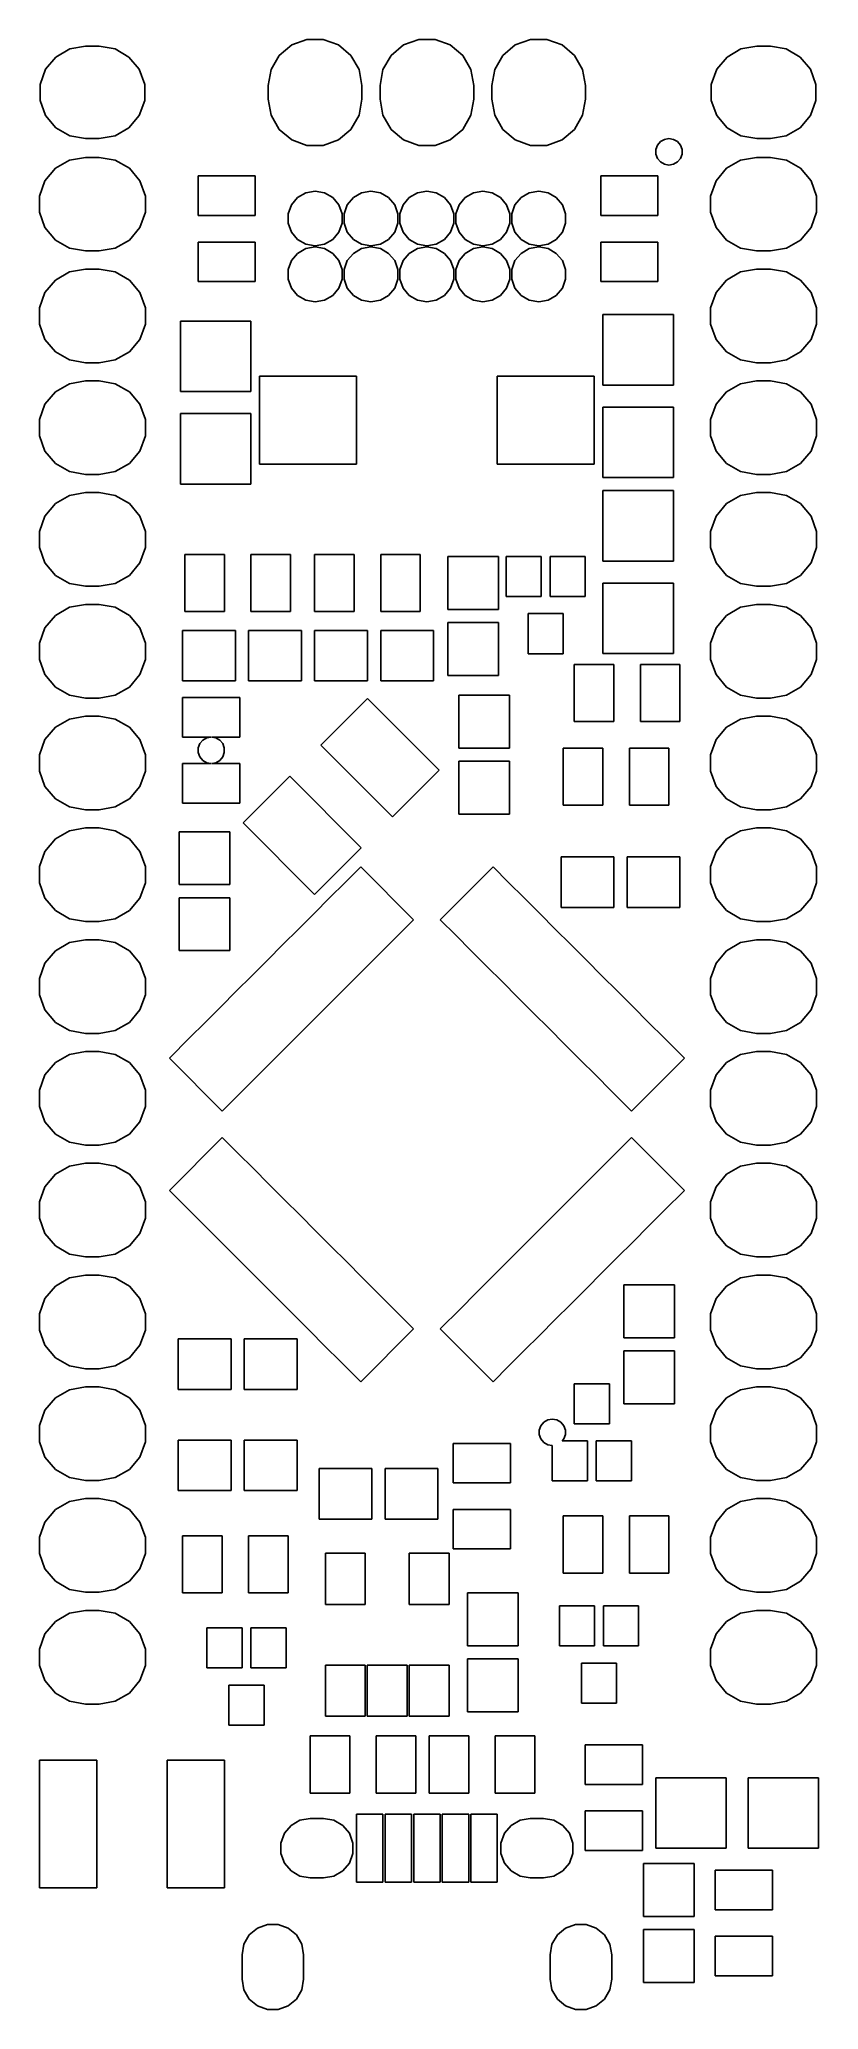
# Model space of a CAD drawing. Extents: x 125.3 to 143.1, y -145.1 to -100.3.
import ezdxf

# ---------------------------------------------------------------- set-up
doc = ezdxf.new("R2010")
doc.units = 0
doc.header["$MEASUREMENT"] = 0
doc.layers.add('BLACK', color=7, linetype='CONTINUOUS')

msp = doc.modelspace()

# ---------------------------------------------------------------- linework, layer by layer
at = {"layer": 'Black'}
for p, q in [((125.72, -100.746), (126.036, -100.563)), ((126.036, -100.563), (126.395, -100.5)), ((126.395, -100.5), (126.705, -100.5)), ((126.705, -100.5), (127.064, -100.563)), ((127.064, -100.563), (127.38, -100.746)), ((130.611, -101.029), (130.795, -100.709)), ((130.795, -100.709), (131.078, -100.472)), ((131.078, -100.472), (131.425, -100.346)), ((131.425, -100.346), (131.795, -100.346)), ((131.795, -100.346), (132.142, -100.472)), ((132.142, -100.472), (132.425, -100.709)), ((132.425, -100.709), (132.609, -101.029)), ((133.151, -101.029), (133.335, -100.709)), ((133.335, -100.709), (133.618, -100.472)), ((133.618, -100.472), (133.965, -100.346)), ((133.965, -100.346), (134.335, -100.346)), ((134.335, -100.346), (134.682, -100.472)), ((134.682, -100.472), (134.965, -100.709)), ((134.965, -100.709), (135.149, -101.029)), ((135.691, -101.029), (135.875, -100.709)), ((135.875, -100.709), (136.158, -100.472)), ((136.158, -100.472), (136.505, -100.346)), ((136.505, -100.346), (136.875, -100.346)), ((136.875, -100.346), (137.222, -100.472)), ((137.222, -100.472), (137.505, -100.709)), ((137.505, -100.709), (137.689, -101.029)), ((140.97, -100.746), (141.286, -100.563)), ((141.286, -100.563), (141.645, -100.5)), ((141.645, -100.5), (141.955, -100.5)), ((141.955, -100.5), (142.314, -100.563)), ((142.314, -100.563), (142.63, -100.746)), ((125.361, -101.368), (125.486, -101.025)), ((125.486, -101.025), (125.72, -100.746)), ((127.38, -100.746), (127.614, -101.025)), ((127.614, -101.025), (127.739, -101.368)), ((130.546, -101.393), (130.611, -101.029)), ((132.609, -101.029), (132.674, -101.393)), ((133.086, -101.393), (133.151, -101.029)), ((135.149, -101.029), (135.214, -101.393)), ((135.626, -101.393), (135.691, -101.029)), ((137.689, -101.029), (137.754, -101.393)), ((140.611, -101.368), (140.736, -101.025)), ((140.736, -101.025), (140.97, -100.746)), ((142.63, -100.746), (142.864, -101.025)), ((142.864, -101.025), (142.989, -101.368)), ((125.361, -101.732), (125.361, -101.368)), ((127.739, -101.368), (127.739, -101.732)), ((130.546, -101.707), (130.546, -101.393)), ((132.674, -101.393), (132.674, -101.707)), ((133.086, -101.707), (133.086, -101.393)), ((135.214, -101.393), (135.214, -101.707)), ((135.626, -101.707), (135.626, -101.393)), ((137.754, -101.393), (137.754, -101.707)), ((140.611, -101.732), (140.611, -101.368)), ((142.989, -101.368), (142.989, -101.732)), ((125.486, -102.075), (125.361, -101.732)), ((125.72, -102.354), (125.486, -102.075)), ((127.614, -102.075), (127.38, -102.354)), ((127.739, -101.732), (127.614, -102.075)), ((130.611, -102.071), (130.546, -101.707)), ((130.795, -102.391), (130.611, -102.071)), ((132.609, -102.071), (132.425, -102.391)), ((132.674, -101.707), (132.609, -102.071)), ((133.151, -102.071), (133.086, -101.707)), ((133.335, -102.391), (133.151, -102.071)), ((135.149, -102.071), (134.965, -102.391)), ((135.214, -101.707), (135.149, -102.071)), ((135.691, -102.071), (135.626, -101.707)), ((135.875, -102.391), (135.691, -102.071)), ((137.689, -102.071), (137.505, -102.391)), ((137.754, -101.707), (137.689, -102.071)), ((140.736, -102.075), (140.611, -101.732)), ((140.97, -102.354), (140.736, -102.075)), ((142.864, -102.075), (142.63, -102.354)), ((142.989, -101.732), (142.864, -102.075)), ((126.036, -102.537), (125.72, -102.354)), ((127.38, -102.354), (127.064, -102.537)), ((131.078, -102.628), (130.795, -102.391)), ((132.425, -102.391), (132.142, -102.628)), ((133.618, -102.628), (133.335, -102.391)), ((134.965, -102.391), (134.682, -102.628)), ((136.158, -102.628), (135.875, -102.391)), ((137.505, -102.391), (137.222, -102.628)), ((141.286, -102.537), (140.97, -102.354)), ((142.63, -102.354), (142.314, -102.537)), ((126.395, -102.6), (126.036, -102.537)), ((126.705, -102.6), (126.395, -102.6)), ((127.064, -102.537), (126.705, -102.6)), ((131.425, -102.754), (131.078, -102.628)), ((131.795, -102.754), (131.425, -102.754)), ((132.142, -102.628), (131.795, -102.754)), ((133.965, -102.754), (133.618, -102.628)), ((134.335, -102.754), (133.965, -102.754)), ((134.682, -102.628), (134.335, -102.754)), ((136.505, -102.754), (136.158, -102.628)), ((136.875, -102.754), (136.505, -102.754)), ((137.222, -102.628), (136.875, -102.754)), ((139.353, -102.848), (139.389, -102.749)), ((139.353, -102.952), (139.353, -102.848)), ((139.389, -103.051), (139.353, -102.952)), ((139.389, -102.749), (139.456, -102.669)), ((139.456, -102.669), (139.547, -102.617)), ((139.547, -102.617), (139.65, -102.599)), ((139.65, -102.599), (139.753, -102.617)), ((139.753, -102.617), (139.844, -102.669)), ((139.844, -102.669), (139.911, -102.749)), ((139.911, -102.749), (139.947, -102.848)), ((139.947, -102.952), (139.911, -103.051)), ((139.947, -102.848), (139.947, -102.952)), ((141.645, -102.6), (141.286, -102.537)), ((141.955, -102.6), (141.645, -102.6)), ((142.314, -102.537), (141.955, -102.6)), ((125.472, -103.558), (125.709, -103.275)), ((125.709, -103.275), (126.029, -103.091)), ((126.029, -103.091), (126.393, -103.026)), ((126.393, -103.026), (126.707, -103.026)), ((126.707, -103.026), (127.071, -103.091)), ((127.071, -103.091), (127.391, -103.275)), ((127.391, -103.275), (127.628, -103.558)), ((139.456, -103.131), (139.389, -103.051)), ((139.547, -103.183), (139.456, -103.131)), ((139.65, -103.201), (139.547, -103.183)), ((139.753, -103.183), (139.65, -103.201)), ((139.844, -103.131), (139.753, -103.183)), ((139.911, -103.051), (139.844, -103.131)), ((140.722, -103.558), (140.959, -103.275)), ((140.959, -103.275), (141.279, -103.091)), ((141.279, -103.091), (141.643, -103.026)), ((141.643, -103.026), (141.957, -103.026)), ((141.957, -103.026), (142.321, -103.091)), ((142.321, -103.091), (142.641, -103.275)), ((142.641, -103.275), (142.878, -103.558)), ((125.346, -103.905), (125.472, -103.558)), ((127.628, -103.558), (127.754, -103.905)), ((128.95, -104.35), (128.95, -103.45)), ((128.95, -103.45), (130.25, -103.45)), ((130.25, -103.45), (130.25, -104.35)), ((131.21, -103.938), (131.397, -103.83)), ((131.397, -103.83), (131.61, -103.793)), ((131.61, -103.793), (131.823, -103.83)), ((131.823, -103.83), (132.01, -103.938)), ((132.48, -103.938), (132.667, -103.83)), ((132.667, -103.83), (132.88, -103.793)), ((132.88, -103.793), (133.093, -103.83)), ((133.093, -103.83), (133.28, -103.938)), ((133.75, -103.938), (133.937, -103.83)), ((133.937, -103.83), (134.15, -103.793)), ((134.15, -103.793), (134.363, -103.83)), ((134.363, -103.83), (134.55, -103.938)), ((135.02, -103.938), (135.207, -103.83)), ((135.207, -103.83), (135.42, -103.793)), ((135.42, -103.793), (135.633, -103.83)), ((135.633, -103.83), (135.82, -103.938)), ((136.29, -103.938), (136.477, -103.83)), ((136.477, -103.83), (136.69, -103.793)), ((136.69, -103.793), (136.903, -103.83)), ((136.903, -103.83), (137.09, -103.938)), ((138.1, -104.35), (138.1, -103.45)), ((138.1, -103.45), (139.4, -103.45)), ((139.4, -103.45), (139.4, -104.35)), ((140.596, -103.905), (140.722, -103.558)), ((142.878, -103.558), (143.004, -103.905)), ((125.346, -104.275), (125.346, -103.905)), ((125.472, -104.622), (125.346, -104.275)), ((127.754, -104.275), (127.628, -104.622)), ((127.754, -103.905), (127.754, -104.275)), ((130.997, -104.307), (131.071, -104.104)), ((130.997, -104.523), (130.997, -104.307)), ((131.071, -104.104), (131.21, -103.938)), ((132.01, -103.938), (132.149, -104.104)), ((132.149, -104.104), (132.223, -104.307)), ((132.223, -104.307), (132.223, -104.523)), ((132.267, -104.307), (132.341, -104.104)), ((132.267, -104.523), (132.267, -104.307)), ((132.341, -104.104), (132.48, -103.938)), ((133.28, -103.938), (133.419, -104.104)), ((133.419, -104.104), (133.493, -104.307)), ((133.493, -104.307), (133.493, -104.523)), ((133.537, -104.307), (133.611, -104.104)), ((133.537, -104.523), (133.537, -104.307)), ((133.611, -104.104), (133.75, -103.938)), ((134.55, -103.938), (134.689, -104.104)), ((134.689, -104.104), (134.763, -104.307)), ((134.763, -104.307), (134.763, -104.523)), ((134.807, -104.307), (134.881, -104.104)), ((134.807, -104.523), (134.807, -104.307)), ((134.881, -104.104), (135.02, -103.938)), ((135.82, -103.938), (135.959, -104.104)), ((135.959, -104.104), (136.033, -104.307)), ((136.033, -104.307), (136.033, -104.523)), ((136.077, -104.307), (136.151, -104.104)), ((136.077, -104.523), (136.077, -104.307)), ((136.151, -104.104), (136.29, -103.938)), ((137.09, -103.938), (137.229, -104.104)), ((137.229, -104.104), (137.303, -104.307)), ((137.303, -104.307), (137.303, -104.523)), ((140.596, -104.275), (140.596, -103.905)), ((140.722, -104.622), (140.596, -104.275)), ((143.004, -104.275), (142.878, -104.622)), ((143.004, -103.905), (143.004, -104.275)), ((125.709, -104.905), (125.472, -104.622)), ((127.628, -104.622), (127.391, -104.905)), ((130.25, -104.35), (128.95, -104.35)), ((131.071, -104.726), (130.997, -104.523)), ((131.21, -104.892), (131.071, -104.726)), ((132.149, -104.726), (132.01, -104.892)), ((132.223, -104.523), (132.149, -104.726)), ((132.341, -104.726), (132.267, -104.523)), ((132.48, -104.892), (132.341, -104.726)), ((133.419, -104.726), (133.28, -104.892)), ((133.493, -104.523), (133.419, -104.726)), ((133.611, -104.726), (133.537, -104.523)), ((133.75, -104.892), (133.611, -104.726)), ((134.689, -104.726), (134.55, -104.892)), ((134.763, -104.523), (134.689, -104.726)), ((134.881, -104.726), (134.807, -104.523)), ((135.02, -104.892), (134.881, -104.726)), ((135.959, -104.726), (135.82, -104.892)), ((136.033, -104.523), (135.959, -104.726)), ((136.151, -104.726), (136.077, -104.523)), ((136.29, -104.892), (136.151, -104.726)), ((137.229, -104.726), (137.09, -104.892)), ((137.303, -104.523), (137.229, -104.726)), ((139.4, -104.35), (138.1, -104.35)), ((140.959, -104.905), (140.722, -104.622)), ((142.878, -104.622), (142.641, -104.905)), ((126.029, -105.089), (125.709, -104.905)), ((126.393, -105.154), (126.029, -105.089)), ((126.707, -105.154), (126.393, -105.154)), ((127.071, -105.089), (126.707, -105.154)), ((127.391, -104.905), (127.071, -105.089)), ((128.95, -105.85), (128.95, -104.95)), ((128.95, -104.95), (130.25, -104.95)), ((130.25, -104.95), (130.25, -105.85)), ((131.071, -105.374), (131.21, -105.208)), ((131.397, -105), (131.21, -104.892)), ((131.21, -105.208), (131.397, -105.1)), ((131.61, -105.037), (131.397, -105)), ((131.397, -105.1), (131.61, -105.063)), ((131.823, -105), (131.61, -105.037)), ((131.61, -105.063), (131.823, -105.1)), ((132.01, -104.892), (131.823, -105)), ((131.823, -105.1), (132.01, -105.208)), ((132.01, -105.208), (132.149, -105.374)), ((132.341, -105.374), (132.48, -105.208)), ((132.667, -105), (132.48, -104.892)), ((132.48, -105.208), (132.667, -105.1)), ((132.88, -105.037), (132.667, -105)), ((132.667, -105.1), (132.88, -105.063)), ((133.093, -105), (132.88, -105.037)), ((132.88, -105.063), (133.093, -105.1)), ((133.28, -104.892), (133.093, -105)), ((133.093, -105.1), (133.28, -105.208)), ((133.28, -105.208), (133.419, -105.374)), ((133.611, -105.374), (133.75, -105.208)), ((133.937, -105), (133.75, -104.892)), ((133.75, -105.208), (133.937, -105.1)), ((134.15, -105.037), (133.937, -105)), ((133.937, -105.1), (134.15, -105.063)), ((134.363, -105), (134.15, -105.037)), ((134.15, -105.063), (134.363, -105.1)), ((134.55, -104.892), (134.363, -105)), ((134.363, -105.1), (134.55, -105.208)), ((134.55, -105.208), (134.689, -105.374)), ((134.881, -105.374), (135.02, -105.208)), ((135.207, -105), (135.02, -104.892)), ((135.02, -105.208), (135.207, -105.1)), ((135.42, -105.037), (135.207, -105)), ((135.207, -105.1), (135.42, -105.063)), ((135.633, -105), (135.42, -105.037)), ((135.42, -105.063), (135.633, -105.1)), ((135.82, -104.892), (135.633, -105)), ((135.633, -105.1), (135.82, -105.208)), ((135.82, -105.208), (135.959, -105.374)), ((136.151, -105.374), (136.29, -105.208)), ((136.477, -105), (136.29, -104.892)), ((136.29, -105.208), (136.477, -105.1)), ((136.69, -105.037), (136.477, -105)), ((136.477, -105.1), (136.69, -105.063)), ((136.903, -105), (136.69, -105.037)), ((136.69, -105.063), (136.903, -105.1)), ((137.09, -104.892), (136.903, -105)), ((136.903, -105.1), (137.09, -105.208)), ((137.09, -105.208), (137.229, -105.374)), ((138.1, -105.85), (138.1, -104.95)), ((138.1, -104.95), (139.4, -104.95)), ((139.4, -104.95), (139.4, -105.85)), ((141.279, -105.089), (140.959, -104.905)), ((141.643, -105.154), (141.279, -105.089)), ((141.957, -105.154), (141.643, -105.154)), ((142.321, -105.089), (141.957, -105.154)), ((142.641, -104.905), (142.321, -105.089)), ((125.709, -105.815), (126.029, -105.631)), ((126.029, -105.631), (126.393, -105.566)), ((126.393, -105.566), (126.707, -105.566)), ((126.707, -105.566), (127.071, -105.631)), ((127.071, -105.631), (127.391, -105.815)), ((130.997, -105.577), (131.071, -105.374)), ((130.997, -105.793), (130.997, -105.577)), ((132.149, -105.374), (132.223, -105.577)), ((132.223, -105.577), (132.223, -105.793)), ((132.267, -105.577), (132.341, -105.374)), ((132.267, -105.793), (132.267, -105.577)), ((133.419, -105.374), (133.493, -105.577)), ((133.493, -105.577), (133.493, -105.793)), ((133.537, -105.577), (133.611, -105.374)), ((133.537, -105.793), (133.537, -105.577)), ((134.689, -105.374), (134.763, -105.577)), ((134.763, -105.577), (134.763, -105.793)), ((134.807, -105.577), (134.881, -105.374)), ((134.807, -105.793), (134.807, -105.577)), ((135.959, -105.374), (136.033, -105.577)), ((136.033, -105.577), (136.033, -105.793)), ((136.077, -105.577), (136.151, -105.374)), ((136.077, -105.793), (136.077, -105.577)), ((137.229, -105.374), (137.303, -105.577)), ((137.303, -105.577), (137.303, -105.793)), ((140.959, -105.815), (141.279, -105.631)), ((141.279, -105.631), (141.643, -105.566)), ((141.643, -105.566), (141.957, -105.566)), ((141.957, -105.566), (142.321, -105.631)), ((142.321, -105.631), (142.641, -105.815)), ((125.346, -106.445), (125.472, -106.098)), ((125.472, -106.098), (125.709, -105.815)), ((127.391, -105.815), (127.628, -106.098)), ((127.628, -106.098), (127.754, -106.445)), ((130.25, -105.85), (128.95, -105.85)), ((131.071, -105.996), (130.997, -105.793)), ((131.21, -106.162), (131.071, -105.996)), ((132.149, -105.996), (132.01, -106.162)), ((132.223, -105.793), (132.149, -105.996)), ((132.341, -105.996), (132.267, -105.793)), ((132.48, -106.162), (132.341, -105.996)), ((133.419, -105.996), (133.28, -106.162)), ((133.493, -105.793), (133.419, -105.996)), ((133.611, -105.996), (133.537, -105.793)), ((133.75, -106.162), (133.611, -105.996)), ((134.689, -105.996), (134.55, -106.162)), ((134.763, -105.793), (134.689, -105.996)), ((134.881, -105.996), (134.807, -105.793)), ((135.02, -106.162), (134.881, -105.996)), ((135.959, -105.996), (135.82, -106.162)), ((136.033, -105.793), (135.959, -105.996)), ((136.151, -105.996), (136.077, -105.793)), ((136.29, -106.162), (136.151, -105.996)), ((137.229, -105.996), (137.09, -106.162)), ((137.303, -105.793), (137.229, -105.996)), ((139.4, -105.85), (138.1, -105.85)), ((140.596, -106.445), (140.722, -106.098)), ((140.722, -106.098), (140.959, -105.815)), ((142.641, -105.815), (142.878, -106.098)), ((142.878, -106.098), (143.004, -106.445)), ((125.346, -106.815), (125.346, -106.445)), ((127.754, -106.445), (127.754, -106.815)), ((131.397, -106.27), (131.21, -106.162)), ((131.61, -106.307), (131.397, -106.27)), ((131.823, -106.27), (131.61, -106.307)), ((132.01, -106.162), (131.823, -106.27)), ((132.667, -106.27), (132.48, -106.162)), ((132.88, -106.307), (132.667, -106.27)), ((133.093, -106.27), (132.88, -106.307)), ((133.28, -106.162), (133.093, -106.27)), ((133.937, -106.27), (133.75, -106.162)), ((134.15, -106.307), (133.937, -106.27)), ((134.363, -106.27), (134.15, -106.307)), ((134.55, -106.162), (134.363, -106.27)), ((135.207, -106.27), (135.02, -106.162)), ((135.42, -106.307), (135.207, -106.27)), ((135.633, -106.27), (135.42, -106.307)), ((135.82, -106.162), (135.633, -106.27)), ((136.477, -106.27), (136.29, -106.162)), ((136.69, -106.307), (136.477, -106.27)), ((136.903, -106.27), (136.69, -106.307)), ((137.09, -106.162), (136.903, -106.27)), ((140.596, -106.815), (140.596, -106.445)), ((143.004, -106.445), (143.004, -106.815)), ((125.472, -107.162), (125.346, -106.815)), ((127.754, -106.815), (127.628, -107.162)), ((128.55, -108.35), (128.55, -106.75)), ((128.55, -106.75), (130.15, -106.75)), ((130.15, -106.75), (130.15, -108.35)), ((138.15, -108.2), (138.15, -106.6)), ((138.15, -106.6), (139.75, -106.6)), ((139.75, -106.6), (139.75, -108.2)), ((140.722, -107.162), (140.596, -106.815)), ((143.004, -106.815), (142.878, -107.162)), ((125.709, -107.445), (125.472, -107.162)), ((126.029, -107.629), (125.709, -107.445)), ((127.391, -107.445), (127.071, -107.629)), ((127.628, -107.162), (127.391, -107.445)), ((140.959, -107.445), (140.722, -107.162)), ((141.279, -107.629), (140.959, -107.445)), ((142.641, -107.445), (142.321, -107.629)), ((142.878, -107.162), (142.641, -107.445)), ((126.393, -107.694), (126.029, -107.629)), ((126.707, -107.694), (126.393, -107.694)), ((127.071, -107.629), (126.707, -107.694)), ((141.643, -107.694), (141.279, -107.629)), ((141.957, -107.694), (141.643, -107.694)), ((142.321, -107.629), (141.957, -107.694)), ((125.709, -108.355), (126.029, -108.171)), ((126.029, -108.171), (126.393, -108.106)), ((126.393, -108.106), (126.707, -108.106)), ((126.707, -108.106), (127.071, -108.171)), ((127.071, -108.171), (127.391, -108.355)), ((130.35, -110), (130.35, -108)), ((130.35, -108), (132.55, -108)), ((132.55, -108), (132.55, -110)), ((135.75, -110), (135.75, -108)), ((135.75, -108), (137.95, -108)), ((137.95, -108), (137.95, -110)), ((139.75, -108.2), (138.15, -108.2)), ((140.959, -108.355), (141.279, -108.171)), ((141.279, -108.171), (141.643, -108.106)), ((141.643, -108.106), (141.957, -108.106)), ((141.957, -108.106), (142.321, -108.171)), ((142.321, -108.171), (142.641, -108.355)), ((125.346, -108.985), (125.472, -108.638)), ((125.472, -108.638), (125.709, -108.355)), ((127.391, -108.355), (127.628, -108.638)), ((127.628, -108.638), (127.754, -108.985)), ((130.15, -108.35), (128.55, -108.35)), ((138.15, -110.3), (138.15, -108.7)), ((138.15, -108.7), (139.75, -108.7)), ((139.75, -108.7), (139.75, -110.3)), ((140.596, -108.985), (140.722, -108.638)), ((140.722, -108.638), (140.959, -108.355)), ((142.641, -108.355), (142.878, -108.638)), ((142.878, -108.638), (143.004, -108.985)), ((125.346, -109.355), (125.346, -108.985)), ((127.754, -108.985), (127.754, -109.355)), ((128.55, -110.45), (128.55, -108.85)), ((128.55, -108.85), (130.15, -108.85)), ((130.15, -108.85), (130.15, -110.45)), ((140.596, -109.355), (140.596, -108.985)), ((143.004, -108.985), (143.004, -109.355)), ((125.472, -109.702), (125.346, -109.355)), ((127.754, -109.355), (127.628, -109.702)), ((140.722, -109.702), (140.596, -109.355)), ((143.004, -109.355), (142.878, -109.702)), ((125.709, -109.985), (125.472, -109.702)), ((126.029, -110.169), (125.709, -109.985)), ((127.391, -109.985), (127.071, -110.169)), ((127.628, -109.702), (127.391, -109.985)), ((132.55, -110), (130.35, -110)), ((137.95, -110), (135.75, -110)), ((140.959, -109.985), (140.722, -109.702)), ((141.279, -110.169), (140.959, -109.985)), ((142.641, -109.985), (142.321, -110.169)), ((142.878, -109.702), (142.641, -109.985)), ((126.393, -110.234), (126.029, -110.169)), ((126.707, -110.234), (126.393, -110.234)), ((127.071, -110.169), (126.707, -110.234)), ((130.15, -110.45), (128.55, -110.45)), ((139.75, -110.3), (138.15, -110.3)), ((141.643, -110.234), (141.279, -110.169)), ((141.957, -110.234), (141.643, -110.234)), ((142.321, -110.169), (141.957, -110.234)), ((125.472, -111.178), (125.709, -110.895)), ((125.709, -110.895), (126.029, -110.711)), ((126.029, -110.711), (126.393, -110.646)), ((126.393, -110.646), (126.707, -110.646)), ((126.707, -110.646), (127.071, -110.711)), ((127.071, -110.711), (127.391, -110.895)), ((127.391, -110.895), (127.628, -111.178)), ((138.15, -112.2), (138.15, -110.6)), ((138.15, -110.6), (139.75, -110.6)), ((139.75, -110.6), (139.75, -112.2)), ((140.722, -111.178), (140.959, -110.895)), ((140.959, -110.895), (141.279, -110.711)), ((141.279, -110.711), (141.643, -110.646)), ((141.643, -110.646), (141.957, -110.646)), ((141.957, -110.646), (142.321, -110.711)), ((142.321, -110.711), (142.641, -110.895)), ((142.641, -110.895), (142.878, -111.178)), ((125.346, -111.525), (125.472, -111.178)), ((127.628, -111.178), (127.754, -111.525)), ((140.596, -111.525), (140.722, -111.178)), ((142.878, -111.178), (143.004, -111.525)), ((125.346, -111.895), (125.346, -111.525)), ((125.472, -112.242), (125.346, -111.895)), ((127.754, -111.895), (127.628, -112.242)), ((127.754, -111.525), (127.754, -111.895)), ((140.596, -111.895), (140.596, -111.525)), ((140.722, -112.242), (140.596, -111.895)), ((143.004, -111.895), (142.878, -112.242)), ((143.004, -111.525), (143.004, -111.895)), ((125.709, -112.525), (125.472, -112.242)), ((127.628, -112.242), (127.391, -112.525)), ((128.65, -113.35), (128.65, -112.05)), ((128.65, -112.05), (129.55, -112.05)), ((129.55, -112.05), (129.55, -113.35)), ((130.15, -113.35), (130.15, -112.05)), ((130.15, -112.05), (131.05, -112.05)), ((131.05, -112.05), (131.05, -113.35)), ((131.6, -113.35), (131.6, -112.05)), ((131.6, -112.05), (132.5, -112.05)), ((132.5, -112.05), (132.5, -113.35)), ((133.1, -113.35), (133.1, -112.05)), ((133.1, -112.05), (134, -112.05)), ((134, -112.05), (134, -113.35)), ((134.625, -113.3), (134.625, -112.1)), ((134.625, -112.1), (135.775, -112.1)), ((135.775, -112.1), (135.775, -113.3)), ((135.95, -113.005), (135.95, -112.095)), ((135.95, -112.095), (136.75, -112.095)), ((136.75, -112.095), (136.75, -113.005)), ((136.95, -113.005), (136.95, -112.095)), ((136.95, -112.095), (137.75, -112.095)), ((137.75, -112.095), (137.75, -113.005)), ((139.75, -112.2), (138.15, -112.2)), ((140.959, -112.525), (140.722, -112.242)), ((142.878, -112.242), (142.641, -112.525)), ((126.029, -112.709), (125.709, -112.525)), ((126.393, -112.774), (126.029, -112.709)), ((126.707, -112.774), (126.393, -112.774)), ((127.071, -112.709), (126.707, -112.774)), ((127.391, -112.525), (127.071, -112.709)), ((138.15, -114.3), (138.15, -112.7)), ((138.15, -112.7), (139.75, -112.7)), ((139.75, -112.7), (139.75, -114.3)), ((141.279, -112.709), (140.959, -112.525)), ((141.643, -112.774), (141.279, -112.709)), ((141.957, -112.774), (141.643, -112.774)), ((142.321, -112.709), (141.957, -112.774)), ((142.641, -112.525), (142.321, -112.709)), ((125.709, -113.435), (126.029, -113.251)), ((126.029, -113.251), (126.393, -113.186)), ((126.393, -113.186), (126.707, -113.186)), ((126.707, -113.186), (127.071, -113.251)), ((127.071, -113.251), (127.391, -113.435)), ((136.75, -113.005), (135.95, -113.005)), ((137.75, -113.005), (136.95, -113.005)), ((140.959, -113.435), (141.279, -113.251)), ((141.279, -113.251), (141.643, -113.186)), ((141.643, -113.186), (141.957, -113.186)), ((141.957, -113.186), (142.321, -113.251)), ((142.321, -113.251), (142.641, -113.435)), ((125.346, -114.065), (125.472, -113.718)), ((125.472, -113.718), (125.709, -113.435)), ((127.391, -113.435), (127.628, -113.718)), ((127.628, -113.718), (127.754, -114.065)), ((129.55, -113.35), (128.65, -113.35)), ((131.05, -113.35), (130.15, -113.35)), ((132.5, -113.35), (131.6, -113.35)), ((134, -113.35), (133.1, -113.35)), ((135.775, -113.3), (134.625, -113.3)), ((134.625, -114.8), (134.625, -113.6)), ((134.625, -113.6), (135.775, -113.6)), ((135.775, -113.6), (135.775, -114.8)), ((136.45, -114.305), (136.45, -113.395)), ((136.45, -113.395), (137.25, -113.395)), ((137.25, -113.395), (137.25, -114.305)), ((140.596, -114.065), (140.722, -113.718)), ((140.722, -113.718), (140.959, -113.435)), ((142.641, -113.435), (142.878, -113.718)), ((142.878, -113.718), (143.004, -114.065)), ((125.346, -114.435), (125.346, -114.065)), ((127.754, -114.065), (127.754, -114.435)), ((128.6, -114.925), (128.6, -113.775)), ((128.6, -113.775), (129.8, -113.775)), ((129.8, -113.775), (129.8, -114.925)), ((130.1, -114.925), (130.1, -113.775)), ((130.1, -113.775), (131.3, -113.775)), ((131.3, -113.775), (131.3, -114.925)), ((131.6, -114.925), (131.6, -113.775)), ((131.6, -113.775), (132.8, -113.775)), ((132.8, -113.775), (132.8, -114.925)), ((133.1, -114.925), (133.1, -113.775)), ((133.1, -113.775), (134.3, -113.775)), ((134.3, -113.775), (134.3, -114.925)), ((140.596, -114.435), (140.596, -114.065)), ((143.004, -114.065), (143.004, -114.435)), ((125.472, -114.782), (125.346, -114.435)), ((127.754, -114.435), (127.628, -114.782)), ((137.25, -114.305), (136.45, -114.305)), ((137.5, -115.85), (137.5, -114.55)), ((137.5, -114.55), (138.4, -114.55)), ((139.75, -114.3), (138.15, -114.3)), ((138.4, -114.55), (138.4, -115.85)), ((139, -115.85), (139, -114.55)), ((139, -114.55), (139.9, -114.55)), ((139.9, -114.55), (139.9, -115.85)), ((140.722, -114.782), (140.596, -114.435)), ((143.004, -114.435), (142.878, -114.782)), ((125.709, -115.065), (125.472, -114.782)), ((127.628, -114.782), (127.391, -115.065)), ((129.8, -114.925), (128.6, -114.925)), ((131.3, -114.925), (130.1, -114.925)), ((132.8, -114.925), (131.6, -114.925)), ((134.3, -114.925), (133.1, -114.925)), ((135.775, -114.8), (134.625, -114.8)), ((140.959, -115.065), (140.722, -114.782)), ((142.878, -114.782), (142.641, -115.065)), ((126.029, -115.249), (125.709, -115.065)), ((126.393, -115.314), (126.029, -115.249)), ((126.707, -115.314), (126.393, -115.314)), ((127.071, -115.249), (126.707, -115.314)), ((127.391, -115.065), (127.071, -115.249)), ((128.6, -116.2), (128.6, -115.3)), ((128.6, -115.3), (129.9, -115.3)), ((129.9, -115.3), (129.9, -116.2)), ((131.74, -116.383), (132.801, -115.323)), ((132.801, -115.323), (134.427, -116.949)), ((134.875, -116.45), (134.875, -115.25)), ((134.875, -115.25), (136.025, -115.25)), ((136.025, -115.25), (136.025, -116.45)), ((141.279, -115.249), (140.959, -115.065)), ((141.643, -115.314), (141.279, -115.249)), ((141.957, -115.314), (141.643, -115.314)), ((142.321, -115.249), (141.957, -115.314)), ((142.641, -115.065), (142.321, -115.249)), ((125.709, -115.975), (126.029, -115.791)), ((126.029, -115.791), (126.393, -115.726)), ((126.393, -115.726), (126.707, -115.726)), ((126.707, -115.726), (127.071, -115.791)), ((127.071, -115.791), (127.391, -115.975)), ((138.4, -115.85), (137.5, -115.85)), ((139.9, -115.85), (139, -115.85)), ((140.959, -115.975), (141.279, -115.791)), ((141.279, -115.791), (141.643, -115.726)), ((141.643, -115.726), (141.957, -115.726)), ((141.957, -115.726), (142.321, -115.791)), ((142.321, -115.791), (142.641, -115.975)), ((125.346, -116.605), (125.472, -116.258)), ((125.472, -116.258), (125.709, -115.975)), ((127.391, -115.975), (127.628, -116.258)), ((127.628, -116.258), (127.754, -116.605)), ((129.244, -116.2), (128.6, -116.2)), ((128.953, -116.448), (128.989, -116.349)), ((128.989, -116.349), (129.056, -116.269)), ((129.056, -116.269), (129.147, -116.217)), ((129.147, -116.217), (129.244, -116.2)), ((129.9, -116.2), (129.256, -116.2)), ((129.256, -116.2), (129.353, -116.217)), ((129.353, -116.217), (129.444, -116.269)), ((129.444, -116.269), (129.511, -116.349)), ((129.511, -116.349), (129.547, -116.448)), ((133.367, -118.01), (131.74, -116.383)), ((140.596, -116.605), (140.722, -116.258)), ((140.722, -116.258), (140.959, -115.975)), ((142.641, -115.975), (142.878, -116.258)), ((142.878, -116.258), (143.004, -116.605)), ((125.346, -116.975), (125.346, -116.605)), ((127.754, -116.605), (127.754, -116.975)), ((128.6, -117.7), (128.6, -116.8)), ((128.6, -116.8), (129.244, -116.8)), ((128.953, -116.552), (128.953, -116.448)), ((128.989, -116.651), (128.953, -116.552)), ((129.056, -116.731), (128.989, -116.651)), ((129.147, -116.783), (129.056, -116.731)), ((129.244, -116.8), (129.147, -116.783)), ((129.353, -116.783), (129.256, -116.8)), ((129.256, -116.8), (129.9, -116.8)), ((129.444, -116.731), (129.353, -116.783)), ((129.511, -116.651), (129.444, -116.731)), ((129.547, -116.552), (129.511, -116.651)), ((129.547, -116.448), (129.547, -116.552)), ((129.9, -116.8), (129.9, -117.7)), ((136.025, -116.45), (134.875, -116.45)), ((134.875, -117.95), (134.875, -116.75)), ((134.875, -116.75), (136.025, -116.75)), ((136.025, -116.75), (136.025, -117.95)), ((137.25, -117.75), (137.25, -116.45)), ((137.25, -116.45), (138.15, -116.45)), ((138.15, -116.45), (138.15, -117.75)), ((138.75, -117.75), (138.75, -116.45)), ((138.75, -116.45), (139.65, -116.45)), ((139.65, -116.45), (139.65, -117.75)), ((140.596, -116.975), (140.596, -116.605)), ((143.004, -116.605), (143.004, -116.975)), ((125.472, -117.322), (125.346, -116.975)), ((127.754, -116.975), (127.628, -117.322)), ((129.973, -118.151), (131.033, -117.09)), ((131.033, -117.09), (132.66, -118.717)), ((134.427, -116.949), (133.367, -118.01)), ((140.722, -117.322), (140.596, -116.975)), ((143.004, -116.975), (142.878, -117.322)), ((125.709, -117.605), (125.472, -117.322)), ((126.029, -117.789), (125.709, -117.605)), ((127.391, -117.605), (127.071, -117.789)), ((127.628, -117.322), (127.391, -117.605)), ((129.9, -117.7), (128.6, -117.7)), ((138.15, -117.75), (137.25, -117.75)), ((139.65, -117.75), (138.75, -117.75)), ((140.959, -117.605), (140.722, -117.322)), ((141.279, -117.789), (140.959, -117.605)), ((142.641, -117.605), (142.321, -117.789)), ((142.878, -117.322), (142.641, -117.605)), ((126.393, -117.854), (126.029, -117.789)), ((126.707, -117.854), (126.393, -117.854)), ((127.071, -117.789), (126.707, -117.854)), ((131.599, -119.777), (129.973, -118.151)), ((136.025, -117.95), (134.875, -117.95)), ((141.643, -117.854), (141.279, -117.789)), ((141.957, -117.854), (141.643, -117.854)), ((142.321, -117.789), (141.957, -117.854)), ((125.472, -118.798), (125.709, -118.515)), ((125.709, -118.515), (126.029, -118.331)), ((126.029, -118.331), (126.393, -118.266)), ((126.393, -118.266), (126.707, -118.266)), ((126.707, -118.266), (127.071, -118.331)), ((127.071, -118.331), (127.391, -118.515)), ((127.391, -118.515), (127.628, -118.798)), ((128.525, -119.55), (128.525, -118.35)), ((128.525, -118.35), (129.675, -118.35)), ((129.675, -118.35), (129.675, -119.55)), ((140.722, -118.798), (140.959, -118.515)), ((140.959, -118.515), (141.279, -118.331)), ((141.279, -118.331), (141.643, -118.266)), ((141.643, -118.266), (141.957, -118.266)), ((141.957, -118.266), (142.321, -118.331)), ((142.321, -118.331), (142.641, -118.515)), ((142.641, -118.515), (142.878, -118.798)), ((125.346, -119.145), (125.472, -118.798)), ((127.628, -118.798), (127.754, -119.145)), ((132.66, -118.717), (131.599, -119.777)), ((137.2, -120.075), (137.2, -118.925)), ((137.2, -118.925), (138.4, -118.925)), ((138.4, -118.925), (138.4, -120.075)), ((138.7, -120.075), (138.7, -118.925)), ((138.7, -118.925), (139.9, -118.925)), ((139.9, -118.925), (139.9, -120.075)), ((140.596, -119.145), (140.722, -118.798)), ((142.878, -118.798), (143.004, -119.145)), ((125.346, -119.515), (125.346, -119.145)), ((125.472, -119.862), (125.346, -119.515)), ((127.754, -119.515), (127.628, -119.862)), ((127.754, -119.145), (127.754, -119.515)), ((131.94, -119.856), (132.294, -119.502)), ((132.294, -119.502), (132.647, -119.149)), ((132.647, -119.149), (133.849, -120.351)), ((134.451, -120.351), (135.653, -119.149)), ((135.653, -119.149), (136.006, -119.502)), ((136.006, -119.502), (136.36, -119.856)), ((140.596, -119.515), (140.596, -119.145)), ((140.722, -119.862), (140.596, -119.515)), ((143.004, -119.515), (142.878, -119.862)), ((143.004, -119.145), (143.004, -119.515)), ((125.709, -120.145), (125.472, -119.862)), ((127.628, -119.862), (127.391, -120.145)), ((129.675, -119.55), (128.525, -119.55)), ((128.525, -121.05), (128.525, -119.85)), ((128.525, -119.85), (129.675, -119.85)), ((129.675, -119.85), (129.675, -121.05)), ((131.587, -120.209), (131.94, -119.856)), ((136.36, -119.856), (136.713, -120.209)), ((140.959, -120.145), (140.722, -119.862)), ((142.878, -119.862), (142.641, -120.145)), ((126.029, -120.329), (125.709, -120.145)), ((126.393, -120.394), (126.029, -120.329)), ((126.707, -120.394), (126.393, -120.394)), ((127.071, -120.329), (126.707, -120.394)), ((127.391, -120.145), (127.071, -120.329)), ((131.233, -120.563), (131.587, -120.209)), ((133.849, -120.351), (133.39, -120.81)), ((134.804, -120.704), (134.451, -120.351)), ((136.713, -120.209), (137.067, -120.563)), ((138.4, -120.075), (137.2, -120.075)), ((139.9, -120.075), (138.7, -120.075)), ((141.279, -120.329), (140.959, -120.145)), ((141.643, -120.394), (141.279, -120.329)), ((141.957, -120.394), (141.643, -120.394)), ((142.321, -120.329), (141.957, -120.394)), ((142.641, -120.145), (142.321, -120.329)), ((125.709, -121.055), (126.029, -120.871)), ((126.029, -120.871), (126.393, -120.806)), ((126.393, -120.806), (126.707, -120.806)), ((126.707, -120.806), (127.071, -120.871)), ((127.071, -120.871), (127.391, -121.055)), ((130.88, -120.916), (131.233, -120.563)), ((133.39, -120.81), (133.036, -121.164)), ((135.158, -121.058), (134.804, -120.704)), ((137.067, -120.563), (137.42, -120.916)), ((140.959, -121.055), (141.279, -120.871)), ((141.279, -120.871), (141.643, -120.806)), ((141.643, -120.806), (141.957, -120.806)), ((141.957, -120.806), (142.321, -120.871)), ((142.321, -120.871), (142.641, -121.055)), ((125.472, -121.338), (125.709, -121.055)), ((127.391, -121.055), (127.628, -121.338)), ((129.675, -121.05), (128.525, -121.05)), ((130.173, -121.624), (130.526, -121.27)), ((130.526, -121.27), (130.88, -120.916)), ((133.036, -121.164), (132.683, -121.517)), ((135.511, -121.411), (135.158, -121.058)), ((137.42, -120.916), (137.774, -121.27)), ((137.774, -121.27), (138.127, -121.624)), ((140.722, -121.338), (140.959, -121.055)), ((142.641, -121.055), (142.878, -121.338)), ((125.346, -121.685), (125.472, -121.338)), ((125.346, -122.055), (125.346, -121.685)), ((127.628, -121.338), (127.754, -121.685)), ((127.754, -121.685), (127.754, -122.055)), ((129.819, -121.977), (130.173, -121.624)), ((132.683, -121.517), (132.329, -121.871)), ((135.865, -121.765), (135.511, -121.411)), ((136.218, -122.119), (135.865, -121.765)), ((138.127, -121.624), (138.481, -121.977)), ((140.596, -121.685), (140.722, -121.338)), ((140.596, -122.055), (140.596, -121.685)), ((142.878, -121.338), (143.004, -121.685)), ((143.004, -121.685), (143.004, -122.055)), ((125.472, -122.402), (125.346, -122.055)), ((127.754, -122.055), (127.628, -122.402)), ((129.465, -122.331), (129.819, -121.977)), ((131.976, -122.225), (131.622, -122.578)), ((132.329, -121.871), (131.976, -122.225)), ((136.572, -122.472), (136.218, -122.119)), ((138.481, -121.977), (138.835, -122.331)), ((140.722, -122.402), (140.596, -122.055)), ((143.004, -122.055), (142.878, -122.402)), ((125.709, -122.685), (125.472, -122.402)), ((127.628, -122.402), (127.391, -122.685)), ((129.112, -122.684), (129.465, -122.331)), ((131.622, -122.578), (131.269, -122.932)), ((136.925, -122.826), (136.572, -122.472)), ((138.835, -122.331), (139.188, -122.684)), ((140.959, -122.685), (140.722, -122.402)), ((142.878, -122.402), (142.641, -122.685)), ((126.029, -122.869), (125.709, -122.685)), ((126.393, -122.934), (126.029, -122.869)), ((126.707, -122.934), (126.393, -122.934)), ((127.071, -122.869), (126.707, -122.934)), ((127.391, -122.685), (127.071, -122.869)), ((128.299, -123.497), (128.758, -123.038)), ((128.758, -123.038), (129.112, -122.684)), ((131.269, -122.932), (130.915, -123.285)), ((137.279, -123.179), (136.925, -122.826)), ((139.188, -122.684), (139.542, -123.038)), ((139.542, -123.038), (140.001, -123.497)), ((141.279, -122.869), (140.959, -122.685)), ((141.643, -122.934), (141.279, -122.869)), ((141.957, -122.934), (141.643, -122.934)), ((142.321, -122.869), (141.957, -122.934)), ((142.641, -122.685), (142.321, -122.869)), ((125.709, -123.595), (126.029, -123.411)), ((126.029, -123.411), (126.393, -123.346)), ((126.393, -123.346), (126.707, -123.346)), ((126.707, -123.346), (127.071, -123.411)), ((127.071, -123.411), (127.391, -123.595)), ((129.501, -124.699), (128.299, -123.497)), ((130.915, -123.285), (130.561, -123.639)), ((137.633, -123.533), (137.279, -123.179)), ((137.986, -123.886), (137.633, -123.533)), ((140.001, -123.497), (138.799, -124.699)), ((140.959, -123.595), (141.279, -123.411)), ((141.279, -123.411), (141.643, -123.346)), ((141.643, -123.346), (141.957, -123.346)), ((141.957, -123.346), (142.321, -123.411)), ((142.321, -123.411), (142.641, -123.595)), ((125.346, -124.225), (125.472, -123.878)), ((125.472, -123.878), (125.709, -123.595)), ((127.391, -123.595), (127.628, -123.878)), ((127.628, -123.878), (127.754, -124.225)), ((130.208, -123.992), (129.854, -124.346)), ((130.561, -123.639), (130.208, -123.992)), ((138.34, -124.24), (137.986, -123.886)), ((140.596, -124.225), (140.722, -123.878)), ((140.722, -123.878), (140.959, -123.595)), ((142.641, -123.595), (142.878, -123.878)), ((142.878, -123.878), (143.004, -124.225)), ((125.346, -124.595), (125.346, -124.225)), ((127.754, -124.225), (127.754, -124.595)), ((129.854, -124.346), (129.501, -124.699)), ((138.799, -124.699), (138.34, -124.24)), ((140.596, -124.595), (140.596, -124.225)), ((143.004, -124.225), (143.004, -124.595)), ((125.472, -124.942), (125.346, -124.595)), ((127.754, -124.595), (127.628, -124.942)), ((140.722, -124.942), (140.596, -124.595)), ((143.004, -124.595), (142.878, -124.942)), ((125.709, -125.225), (125.472, -124.942)), ((126.029, -125.409), (125.709, -125.225)), ((127.391, -125.225), (127.071, -125.409)), ((127.628, -124.942), (127.391, -125.225)), ((128.299, -126.503), (129.501, -125.301)), ((129.501, -125.301), (129.854, -125.654)), ((138.446, -125.654), (138.799, -125.301)), ((138.799, -125.301), (140.001, -126.503)), ((140.959, -125.225), (140.722, -124.942)), ((141.279, -125.409), (140.959, -125.225)), ((142.641, -125.225), (142.321, -125.409)), ((142.878, -124.942), (142.641, -125.225)), ((126.393, -125.474), (126.029, -125.409)), ((126.707, -125.474), (126.393, -125.474)), ((127.071, -125.409), (126.707, -125.474)), ((129.854, -125.654), (130.208, -126.008)), ((138.092, -126.008), (138.446, -125.654)), ((141.643, -125.474), (141.279, -125.409)), ((141.957, -125.474), (141.643, -125.474)), ((142.321, -125.409), (141.957, -125.474)), ((125.472, -126.418), (125.709, -126.135)), ((125.709, -126.135), (126.029, -125.951)), ((126.029, -125.951), (126.393, -125.886)), ((126.393, -125.886), (126.707, -125.886)), ((126.707, -125.886), (127.071, -125.951)), ((127.071, -125.951), (127.391, -126.135)), ((127.391, -126.135), (127.628, -126.418)), ((130.208, -126.008), (130.561, -126.361)), ((137.739, -126.361), (138.092, -126.008)), ((140.722, -126.418), (140.959, -126.135)), ((140.959, -126.135), (141.279, -125.951)), ((141.279, -125.951), (141.643, -125.886)), ((141.643, -125.886), (141.957, -125.886)), ((141.957, -125.886), (142.321, -125.951)), ((142.321, -125.951), (142.641, -126.135)), ((142.641, -126.135), (142.878, -126.418)), ((125.346, -126.765), (125.472, -126.418)), ((127.628, -126.418), (127.754, -126.765)), ((128.652, -126.856), (128.299, -126.503)), ((130.561, -126.361), (130.915, -126.715)), ((137.385, -126.715), (137.739, -126.361)), ((140.001, -126.503), (139.542, -126.962)), ((140.596, -126.765), (140.722, -126.418)), ((142.878, -126.418), (143.004, -126.765)), ((125.346, -127.135), (125.346, -126.765)), ((125.472, -127.482), (125.346, -127.135)), ((127.754, -127.135), (127.628, -127.482)), ((127.754, -126.765), (127.754, -127.135)), ((129.006, -127.21), (128.652, -126.856)), ((130.915, -126.715), (131.269, -127.068)), ((131.269, -127.068), (131.622, -127.422)), ((136.678, -127.422), (137.031, -127.068)), ((137.031, -127.068), (137.385, -126.715)), ((139.542, -126.962), (139.188, -127.316)), ((140.596, -127.135), (140.596, -126.765)), ((140.722, -127.482), (140.596, -127.135)), ((143.004, -127.135), (142.878, -127.482)), ((143.004, -126.765), (143.004, -127.135)), ((125.709, -127.765), (125.472, -127.482)), ((127.628, -127.482), (127.391, -127.765)), ((129.359, -127.563), (129.006, -127.21)), ((129.713, -127.917), (129.359, -127.563)), ((131.622, -127.422), (131.976, -127.775)), ((136.324, -127.775), (136.678, -127.422)), ((139.188, -127.316), (138.835, -127.669)), ((140.959, -127.765), (140.722, -127.482)), ((142.878, -127.482), (142.641, -127.765)), ((126.029, -127.949), (125.709, -127.765)), ((126.393, -128.014), (126.029, -127.949)), ((126.707, -128.014), (126.393, -128.014)), ((127.071, -127.949), (126.707, -128.014)), ((127.391, -127.765), (127.071, -127.949)), ((130.066, -128.27), (129.713, -127.917)), ((131.976, -127.775), (132.329, -128.129)), ((135.971, -128.129), (136.324, -127.775)), ((138.481, -128.023), (138.127, -128.376)), ((138.835, -127.669), (138.481, -128.023)), ((141.279, -127.949), (140.959, -127.765)), ((141.643, -128.014), (141.279, -127.949)), ((141.957, -128.014), (141.643, -128.014)), ((142.321, -127.949), (141.957, -128.014)), ((142.641, -127.765), (142.321, -127.949)), ((125.709, -128.675), (126.029, -128.491)), ((126.029, -128.491), (126.393, -128.426)), ((126.393, -128.426), (126.707, -128.426)), ((126.707, -128.426), (127.071, -128.491)), ((127.071, -128.491), (127.391, -128.675)), ((130.42, -128.624), (130.066, -128.27)), ((132.329, -128.129), (132.683, -128.483)), ((132.683, -128.483), (133.036, -128.836)), ((135.264, -128.836), (135.617, -128.483)), ((135.617, -128.483), (135.971, -128.129)), ((138.127, -128.376), (137.774, -128.73)), ((140.959, -128.675), (141.279, -128.491)), ((141.279, -128.491), (141.643, -128.426)), ((141.643, -128.426), (141.957, -128.426)), ((141.957, -128.426), (142.321, -128.491)), ((142.321, -128.491), (142.641, -128.675)), ((125.472, -128.958), (125.709, -128.675)), ((127.391, -128.675), (127.628, -128.958)), ((130.774, -128.977), (130.42, -128.624)), ((133.036, -128.836), (133.39, -129.19)), ((134.91, -129.19), (135.264, -128.836)), ((137.774, -128.73), (137.42, -129.084)), ((138.625, -129.85), (138.625, -128.65)), ((138.625, -128.65), (139.775, -128.65)), ((139.775, -128.65), (139.775, -129.85)), ((140.722, -128.958), (140.959, -128.675)), ((142.641, -128.675), (142.878, -128.958)), ((125.346, -129.305), (125.472, -128.958)), ((125.346, -129.675), (125.346, -129.305)), ((127.628, -128.958), (127.754, -129.305)), ((127.754, -129.305), (127.754, -129.675)), ((131.127, -129.331), (130.774, -128.977)), ((131.481, -129.685), (131.127, -129.331)), ((133.39, -129.19), (133.849, -129.649)), ((134.451, -129.649), (134.91, -129.19)), ((137.42, -129.084), (137.067, -129.437)), ((140.596, -129.305), (140.722, -128.958)), ((140.596, -129.675), (140.596, -129.305)), ((142.878, -128.958), (143.004, -129.305)), ((143.004, -129.305), (143.004, -129.675)), ((125.472, -130.022), (125.346, -129.675)), ((127.754, -129.675), (127.628, -130.022)), ((131.834, -130.038), (131.481, -129.685)), ((133.849, -129.649), (132.647, -130.851)), ((135.653, -130.851), (134.451, -129.649)), ((136.713, -129.791), (136.36, -130.144)), ((137.067, -129.437), (136.713, -129.791)), ((140.722, -130.022), (140.596, -129.675)), ((143.004, -129.675), (142.878, -130.022)), ((125.709, -130.305), (125.472, -130.022)), ((127.628, -130.022), (127.391, -130.305)), ((128.5, -131.025), (128.5, -129.875)), ((128.5, -129.875), (129.7, -129.875)), ((129.7, -129.875), (129.7, -131.025)), ((130, -131.025), (130, -129.875)), ((130, -129.875), (131.2, -129.875)), ((131.2, -129.875), (131.2, -131.025)), ((132.188, -130.392), (131.834, -130.038)), ((136.36, -130.144), (136.006, -130.498)), ((139.775, -129.85), (138.625, -129.85)), ((138.625, -131.35), (138.625, -130.15)), ((138.625, -130.15), (139.775, -130.15)), ((139.775, -130.15), (139.775, -131.35)), ((140.959, -130.305), (140.722, -130.022)), ((142.878, -130.022), (142.641, -130.305)), ((126.029, -130.489), (125.709, -130.305)), ((126.393, -130.554), (126.029, -130.489)), ((126.707, -130.554), (126.393, -130.554)), ((127.071, -130.489), (126.707, -130.554)), ((127.391, -130.305), (127.071, -130.489)), ((132.647, -130.851), (132.188, -130.392)), ((136.006, -130.498), (135.653, -130.851)), ((141.279, -130.489), (140.959, -130.305)), ((141.643, -130.554), (141.279, -130.489)), ((141.957, -130.554), (141.643, -130.554)), ((142.321, -130.489), (141.957, -130.554)), ((142.641, -130.305), (142.321, -130.489)), ((125.709, -131.215), (126.029, -131.031)), ((126.029, -131.031), (126.393, -130.966)), ((126.393, -130.966), (126.707, -130.966)), ((126.707, -130.966), (127.071, -131.031)), ((127.071, -131.031), (127.391, -131.215)), ((129.7, -131.025), (128.5, -131.025)), ((131.2, -131.025), (130, -131.025)), ((137.5, -131.805), (137.5, -130.895)), ((137.5, -130.895), (138.3, -130.895)), ((138.3, -130.895), (138.3, -131.805)), ((140.959, -131.215), (141.279, -131.031)), ((141.279, -131.031), (141.643, -130.966)), ((141.643, -130.966), (141.957, -130.966)), ((141.957, -130.966), (142.321, -131.031)), ((142.321, -131.031), (142.641, -131.215)), ((125.346, -131.845), (125.472, -131.498)), ((125.472, -131.498), (125.709, -131.215)), ((127.391, -131.215), (127.628, -131.498)), ((127.628, -131.498), (127.754, -131.845)), ((139.775, -131.35), (138.625, -131.35)), ((140.596, -131.845), (140.722, -131.498)), ((140.722, -131.498), (140.959, -131.215)), ((142.641, -131.215), (142.878, -131.498)), ((142.878, -131.498), (143.004, -131.845)), ((125.346, -132.215), (125.346, -131.845)), ((127.754, -131.845), (127.754, -132.215)), ((136.703, -131.948), (136.739, -131.849)), ((136.703, -132.052), (136.703, -131.948)), ((136.739, -132.151), (136.703, -132.052)), ((136.739, -131.849), (136.806, -131.769)), ((136.806, -131.769), (136.897, -131.717)), ((136.897, -131.717), (137, -131.699)), ((137, -131.699), (137.103, -131.717)), ((137.103, -131.717), (137.194, -131.769)), ((137.194, -131.769), (137.261, -131.849)), ((137.261, -131.849), (137.297, -131.948)), ((137.297, -132.052), (137.261, -132.151)), ((137.297, -131.948), (137.297, -132.052)), ((138.3, -131.805), (137.5, -131.805)), ((140.596, -132.215), (140.596, -131.845)), ((143.004, -131.845), (143.004, -132.215)), ((125.472, -132.562), (125.346, -132.215)), ((127.754, -132.215), (127.628, -132.562)), ((128.5, -133.325), (128.5, -132.175)), ((128.5, -132.175), (129.7, -132.175)), ((129.7, -132.175), (129.7, -133.325)), ((130, -133.325), (130, -132.175)), ((130, -132.175), (131.2, -132.175)), ((131.2, -132.175), (131.2, -133.325)), ((134.75, -133.15), (134.75, -132.25)), ((134.75, -132.25), (136.05, -132.25)), ((136.05, -132.25), (136.05, -133.15)), ((136.806, -132.231), (136.739, -132.151)), ((136.897, -132.283), (136.806, -132.231)), ((137, -132.301), (136.897, -132.283)), ((137, -133.105), (137, -132.301)), ((137.261, -132.151), (137.224, -132.195)), ((137.224, -132.195), (137.8, -132.195)), ((137.8, -132.195), (137.8, -133.105)), ((138, -133.105), (138, -132.195)), ((138, -132.195), (138.8, -132.195)), ((138.8, -132.195), (138.8, -133.105)), ((140.722, -132.562), (140.596, -132.215)), ((143.004, -132.215), (142.878, -132.562)), ((125.709, -132.845), (125.472, -132.562)), ((126.029, -133.029), (125.709, -132.845)), ((127.391, -132.845), (127.071, -133.029)), ((127.628, -132.562), (127.391, -132.845)), ((131.7, -133.975), (131.7, -132.825)), ((131.7, -132.825), (132.9, -132.825)), ((132.9, -132.825), (132.9, -133.975)), ((133.2, -133.975), (133.2, -132.825)), ((133.2, -132.825), (134.4, -132.825)), ((134.4, -132.825), (134.4, -133.975)), ((140.959, -132.845), (140.722, -132.562)), ((141.279, -133.029), (140.959, -132.845)), ((142.641, -132.845), (142.321, -133.029)), ((142.878, -132.562), (142.641, -132.845)), ((126.393, -133.094), (126.029, -133.029)), ((126.707, -133.094), (126.393, -133.094)), ((127.071, -133.029), (126.707, -133.094)), ((129.7, -133.325), (128.5, -133.325)), ((131.2, -133.325), (130, -133.325)), ((136.05, -133.15), (134.75, -133.15)), ((137.8, -133.105), (137, -133.105)), ((138.8, -133.105), (138, -133.105)), ((141.643, -133.094), (141.279, -133.029)), ((141.957, -133.094), (141.643, -133.094)), ((142.321, -133.029), (141.957, -133.094)), ((125.472, -134.038), (125.709, -133.755)), ((125.709, -133.755), (126.029, -133.571)), ((126.029, -133.571), (126.393, -133.506)), ((126.393, -133.506), (126.707, -133.506)), ((126.707, -133.506), (127.071, -133.571)), ((127.071, -133.571), (127.391, -133.755)), ((127.391, -133.755), (127.628, -134.038)), ((134.75, -134.65), (134.75, -133.75)), ((134.75, -133.75), (136.05, -133.75)), ((136.05, -133.75), (136.05, -134.65)), ((140.722, -134.038), (140.959, -133.755)), ((140.959, -133.755), (141.279, -133.571)), ((141.279, -133.571), (141.643, -133.506)), ((141.643, -133.506), (141.957, -133.506)), ((141.957, -133.506), (142.321, -133.571)), ((142.321, -133.571), (142.641, -133.755)), ((142.641, -133.755), (142.878, -134.038)), ((125.346, -134.385), (125.472, -134.038)), ((127.628, -134.038), (127.754, -134.385)), ((132.9, -133.975), (131.7, -133.975)), ((134.4, -133.975), (133.2, -133.975)), ((137.25, -135.2), (137.25, -133.9)), ((137.25, -133.9), (138.15, -133.9)), ((138.15, -133.9), (138.15, -135.2)), ((138.75, -135.2), (138.75, -133.9)), ((138.75, -133.9), (139.65, -133.9)), ((139.65, -133.9), (139.65, -135.2)), ((140.596, -134.385), (140.722, -134.038)), ((142.878, -134.038), (143.004, -134.385)), ((125.346, -134.755), (125.346, -134.385)), ((125.472, -135.102), (125.346, -134.755)), ((127.754, -134.755), (127.628, -135.102)), ((127.754, -134.385), (127.754, -134.755)), ((128.6, -135.65), (128.6, -134.35)), ((128.6, -134.35), (129.5, -134.35)), ((129.5, -134.35), (129.5, -135.65)), ((130.1, -135.65), (130.1, -134.35)), ((130.1, -134.35), (131, -134.35)), ((131, -134.35), (131, -135.65)), ((131.844, -135.911), (131.844, -134.749)), ((131.844, -134.749), (132.751, -134.749)), ((132.751, -134.749), (132.751, -135.911)), ((133.749, -135.911), (133.749, -134.749)), ((133.749, -134.749), (134.656, -134.749)), ((134.656, -134.749), (134.656, -135.911)), ((136.05, -134.65), (134.75, -134.65)), ((140.596, -134.755), (140.596, -134.385)), ((140.722, -135.102), (140.596, -134.755)), ((143.004, -134.755), (142.878, -135.102)), ((143.004, -134.385), (143.004, -134.755)), ((125.709, -135.385), (125.472, -135.102)), ((127.628, -135.102), (127.391, -135.385)), ((138.15, -135.2), (137.25, -135.2)), ((139.65, -135.2), (138.75, -135.2)), ((140.959, -135.385), (140.722, -135.102)), ((142.878, -135.102), (142.641, -135.385)), ((126.029, -135.569), (125.709, -135.385)), ((126.393, -135.634), (126.029, -135.569)), ((126.707, -135.634), (126.393, -135.634)), ((127.071, -135.569), (126.707, -135.634)), ((127.391, -135.385), (127.071, -135.569)), ((129.5, -135.65), (128.6, -135.65)), ((131, -135.65), (130.1, -135.65)), ((135.075, -136.85), (135.075, -135.65)), ((135.075, -135.65), (136.225, -135.65)), ((136.225, -135.65), (136.225, -136.85)), ((141.279, -135.569), (140.959, -135.385)), ((141.643, -135.634), (141.279, -135.569)), ((141.957, -135.634), (141.643, -135.634)), ((142.321, -135.569), (141.957, -135.634)), ((142.641, -135.385), (142.321, -135.569)), ((126.029, -136.111), (126.393, -136.046)), ((126.393, -136.046), (126.707, -136.046)), ((126.707, -136.046), (127.071, -136.111)), ((132.751, -135.911), (131.844, -135.911)), ((134.656, -135.911), (133.749, -135.911)), ((137.161, -136.855), (137.161, -135.945)), ((137.161, -135.945), (137.961, -135.945)), ((137.961, -135.945), (137.961, -136.855)), ((138.161, -136.855), (138.161, -135.945)), ((138.161, -135.945), (138.961, -135.945)), ((138.961, -135.945), (138.961, -136.855)), ((141.279, -136.111), (141.643, -136.046)), ((141.643, -136.046), (141.957, -136.046)), ((141.957, -136.046), (142.321, -136.111)), ((125.472, -136.578), (125.709, -136.295)), ((125.709, -136.295), (126.029, -136.111)), ((127.071, -136.111), (127.391, -136.295)), ((127.391, -136.295), (127.628, -136.578)), ((129.15, -137.355), (129.15, -136.445)), ((129.15, -136.445), (129.95, -136.445)), ((129.95, -136.445), (129.95, -137.355)), ((130.15, -137.355), (130.15, -136.445)), ((130.15, -136.445), (130.95, -136.445)), ((130.95, -136.445), (130.95, -137.355)), ((140.722, -136.578), (140.959, -136.295)), ((140.959, -136.295), (141.279, -136.111)), ((142.321, -136.111), (142.641, -136.295)), ((142.641, -136.295), (142.878, -136.578)), ((125.346, -136.925), (125.472, -136.578)), ((125.346, -137.295), (125.346, -136.925)), ((127.628, -136.578), (127.754, -136.925)), ((127.754, -136.925), (127.754, -137.295)), ((136.225, -136.85), (135.075, -136.85)), ((137.961, -136.855), (137.161, -136.855)), ((138.961, -136.855), (138.161, -136.855)), ((140.596, -136.925), (140.722, -136.578)), ((140.596, -137.295), (140.596, -136.925)), ((142.878, -136.578), (143.004, -136.925)), ((143.004, -136.925), (143.004, -137.295)), ((125.472, -137.642), (125.346, -137.295)), ((127.754, -137.295), (127.628, -137.642)), ((129.95, -137.355), (129.15, -137.355)), ((130.95, -137.355), (130.15, -137.355)), ((131.844, -138.451), (131.844, -137.289)), ((131.844, -137.289), (132.751, -137.289)), ((132.751, -137.289), (132.751, -138.451)), ((132.796, -138.451), (132.796, -137.289)), ((132.796, -137.289), (133.704, -137.289)), ((133.704, -137.289), (133.704, -138.451)), ((133.749, -138.451), (133.749, -137.289)), ((133.749, -137.289), (134.656, -137.289)), ((134.656, -137.289), (134.656, -138.451)), ((135.075, -138.35), (135.075, -137.15)), ((135.075, -137.15), (136.225, -137.15)), ((136.225, -137.15), (136.225, -138.35)), ((137.661, -138.155), (137.661, -137.245)), ((137.661, -137.245), (138.461, -137.245)), ((138.461, -137.245), (138.461, -138.155)), ((140.722, -137.642), (140.596, -137.295)), ((143.004, -137.295), (142.878, -137.642)), ((125.709, -137.925), (125.472, -137.642)), ((127.628, -137.642), (127.391, -137.925)), ((129.65, -138.655), (129.65, -137.745)), ((129.65, -137.745), (130.45, -137.745)), ((130.45, -137.745), (130.45, -138.655)), ((140.959, -137.925), (140.722, -137.642)), ((142.878, -137.642), (142.641, -137.925)), ((126.029, -138.109), (125.709, -137.925)), ((126.393, -138.174), (126.029, -138.109)), ((126.707, -138.174), (126.393, -138.174)), ((127.071, -138.109), (126.707, -138.174)), ((127.391, -137.925), (127.071, -138.109)), ((138.461, -138.155), (137.661, -138.155)), ((141.279, -138.109), (140.959, -137.925)), ((141.643, -138.174), (141.279, -138.109)), ((141.957, -138.174), (141.643, -138.174)), ((142.321, -138.109), (141.957, -138.174)), ((142.641, -137.925), (142.321, -138.109)), ((130.45, -138.655), (129.65, -138.655)), ((132.751, -138.451), (131.844, -138.451)), ((133.704, -138.451), (132.796, -138.451)), ((134.656, -138.451), (133.749, -138.451)), ((136.225, -138.35), (135.075, -138.35)), ((131.5, -140.2), (131.5, -138.9)), ((131.5, -138.9), (132.4, -138.9)), ((132.4, -138.9), (132.4, -140.2)), ((133, -140.2), (133, -138.9)), ((133, -138.9), (133.9, -138.9)), ((133.9, -138.9), (133.9, -140.2)), ((134.2, -140.2), (134.2, -138.9)), ((134.2, -138.9), (135.1, -138.9)), ((135.1, -138.9), (135.1, -140.2)), ((135.7, -140.2), (135.7, -138.9)), ((135.7, -138.9), (136.6, -138.9)), ((136.6, -138.9), (136.6, -140.2)), ((137.75, -140), (137.75, -139.1)), ((137.75, -139.1), (139.05, -139.1)), ((139.05, -139.1), (139.05, -140)), ((125.35, -142.35), (125.35, -139.45)), ((125.35, -139.45), (126.65, -139.45)), ((126.65, -139.45), (126.65, -142.35)), ((128.25, -142.35), (128.25, -139.45)), ((128.25, -139.45), (129.55, -139.45)), ((129.55, -139.45), (129.55, -142.35)), ((139.05, -140), (137.75, -140)), ((139.35, -141.45), (139.35, -139.85)), ((139.35, -139.85), (140.95, -139.85)), ((140.95, -139.85), (140.95, -141.45)), ((141.45, -141.45), (141.45, -139.85)), ((141.45, -139.85), (143.05, -139.85)), ((143.05, -139.85), (143.05, -141.45)), ((132.4, -140.2), (131.5, -140.2)), ((133.9, -140.2), (133, -140.2)), ((135.1, -140.2), (134.2, -140.2)), ((136.6, -140.2), (135.7, -140.2)), ((130.912, -141.112), (131.063, -140.933)), ((131.063, -140.933), (131.266, -140.816)), ((131.266, -140.816), (131.497, -140.775)), ((131.497, -140.775), (131.803, -140.775)), ((131.803, -140.775), (132.034, -140.816)), ((132.034, -140.816), (132.237, -140.933)), ((132.237, -140.933), (132.388, -141.112)), ((132.55, -142.225), (132.55, -140.675)), ((132.55, -140.675), (133.15, -140.675)), ((133.15, -140.675), (133.15, -142.225)), ((133.2, -142.225), (133.2, -140.675)), ((133.2, -140.675), (133.8, -140.675)), ((133.8, -140.675), (133.8, -142.225)), ((133.85, -142.225), (133.85, -140.675)), ((133.85, -140.675), (134.45, -140.675)), ((134.45, -140.675), (134.45, -142.225)), ((134.5, -142.225), (134.5, -140.675)), ((134.5, -140.675), (135.1, -140.675)), ((135.1, -140.675), (135.1, -142.225)), ((135.15, -142.225), (135.15, -140.675)), ((135.15, -140.675), (135.75, -140.675)), ((135.75, -140.675), (135.75, -142.225)), ((135.912, -141.112), (136.063, -140.933)), ((136.063, -140.933), (136.266, -140.816)), ((136.266, -140.816), (136.497, -140.775)), ((136.497, -140.775), (136.803, -140.775)), ((136.803, -140.775), (137.034, -140.816)), ((137.034, -140.816), (137.237, -140.933)), ((137.237, -140.933), (137.388, -141.112)), ((137.75, -141.5), (137.75, -140.6)), ((137.75, -140.6), (139.05, -140.6)), ((139.05, -140.6), (139.05, -141.5)), ((130.832, -141.333), (130.912, -141.112)), ((130.832, -141.567), (130.832, -141.333)), ((132.388, -141.112), (132.468, -141.333)), ((132.468, -141.333), (132.468, -141.567)), ((135.832, -141.333), (135.912, -141.112)), ((135.832, -141.567), (135.832, -141.333)), ((137.388, -141.112), (137.468, -141.333)), ((137.468, -141.333), (137.468, -141.567)), ((140.95, -141.45), (139.35, -141.45)), ((143.05, -141.45), (141.45, -141.45)), ((130.912, -141.787), (130.832, -141.567)), ((131.063, -141.967), (130.912, -141.787)), ((132.388, -141.787), (132.237, -141.967)), ((132.468, -141.567), (132.388, -141.787)), ((135.912, -141.787), (135.832, -141.567)), ((136.063, -141.967), (135.912, -141.787)), ((137.388, -141.787), (137.237, -141.967)), ((137.468, -141.567), (137.388, -141.787)), ((139.05, -141.5), (137.75, -141.5)), ((139.075, -143), (139.075, -141.8)), ((139.075, -141.8), (140.225, -141.8)), ((140.225, -141.8), (140.225, -143)), ((126.65, -142.35), (125.35, -142.35)), ((129.55, -142.35), (128.25, -142.35)), ((131.266, -142.084), (131.063, -141.967)), ((131.497, -142.125), (131.266, -142.084)), ((131.803, -142.125), (131.497, -142.125)), ((132.034, -142.084), (131.803, -142.125)), ((132.237, -141.967), (132.034, -142.084)), ((133.15, -142.225), (132.55, -142.225)), ((133.8, -142.225), (133.2, -142.225)), ((134.45, -142.225), (133.85, -142.225)), ((135.1, -142.225), (134.5, -142.225)), ((135.75, -142.225), (135.15, -142.225)), ((136.266, -142.084), (136.063, -141.967)), ((136.497, -142.125), (136.266, -142.084)), ((136.803, -142.125), (136.497, -142.125)), ((137.034, -142.084), (136.803, -142.125)), ((137.237, -141.967), (137.034, -142.084)), ((140.7, -142.85), (140.7, -141.95)), ((140.7, -141.95), (142, -141.95)), ((142, -141.95), (142, -142.85)), ((130.114, -143.421), (130.3, -143.265)), ((130.3, -143.265), (130.528, -143.182)), ((130.528, -143.182), (130.772, -143.182)), ((130.772, -143.182), (131, -143.265)), ((131, -143.265), (131.186, -143.421)), ((137.114, -143.421), (137.3, -143.265)), ((137.3, -143.265), (137.528, -143.182)), ((137.528, -143.182), (137.772, -143.182)), ((137.772, -143.182), (138, -143.265)), ((138, -143.265), (138.186, -143.421)), ((140.225, -143), (139.075, -143)), ((142, -142.85), (140.7, -142.85)), ((129.95, -143.871), (129.992, -143.632)), ((129.992, -143.632), (130.114, -143.421)), ((131.186, -143.421), (131.308, -143.632)), ((131.308, -143.632), (131.35, -143.871)), ((136.95, -143.871), (136.992, -143.632)), ((136.992, -143.632), (137.114, -143.421)), ((138.186, -143.421), (138.308, -143.632)), ((138.308, -143.632), (138.35, -143.871)), ((139.075, -144.5), (139.075, -143.3)), ((139.075, -143.3), (140.225, -143.3)), ((140.225, -143.3), (140.225, -144.5)), ((140.7, -144.35), (140.7, -143.45)), ((140.7, -143.45), (142, -143.45)), ((142, -143.45), (142, -144.35)), ((129.95, -144.429), (129.95, -143.871)), ((131.35, -143.871), (131.35, -144.429)), ((136.95, -144.429), (136.95, -143.871)), ((138.35, -143.871), (138.35, -144.429)), ((129.992, -144.668), (129.95, -144.429)), ((131.35, -144.429), (131.308, -144.668)), ((136.992, -144.668), (136.95, -144.429)), ((138.35, -144.429), (138.308, -144.668)), ((140.225, -144.5), (139.075, -144.5)), ((142, -144.35), (140.7, -144.35)), ((130.114, -144.879), (129.992, -144.668)), ((130.3, -145.035), (130.114, -144.879)), ((130.528, -145.118), (130.3, -145.035)), ((131, -145.035), (130.772, -145.118)), ((131.186, -144.879), (131, -145.035)), ((131.308, -144.668), (131.186, -144.879)), ((137.114, -144.879), (136.992, -144.668)), ((137.3, -145.035), (137.114, -144.879)), ((137.528, -145.118), (137.3, -145.035)), ((138, -145.035), (137.772, -145.118)), ((138.186, -144.879), (138, -145.035)), ((138.308, -144.668), (138.186, -144.879)), ((130.772, -145.118), (130.528, -145.118)), ((137.772, -145.118), (137.528, -145.118))]:
    msp.add_line(p, q, dxfattribs=at)

doc.saveas('drawing.dxf')
